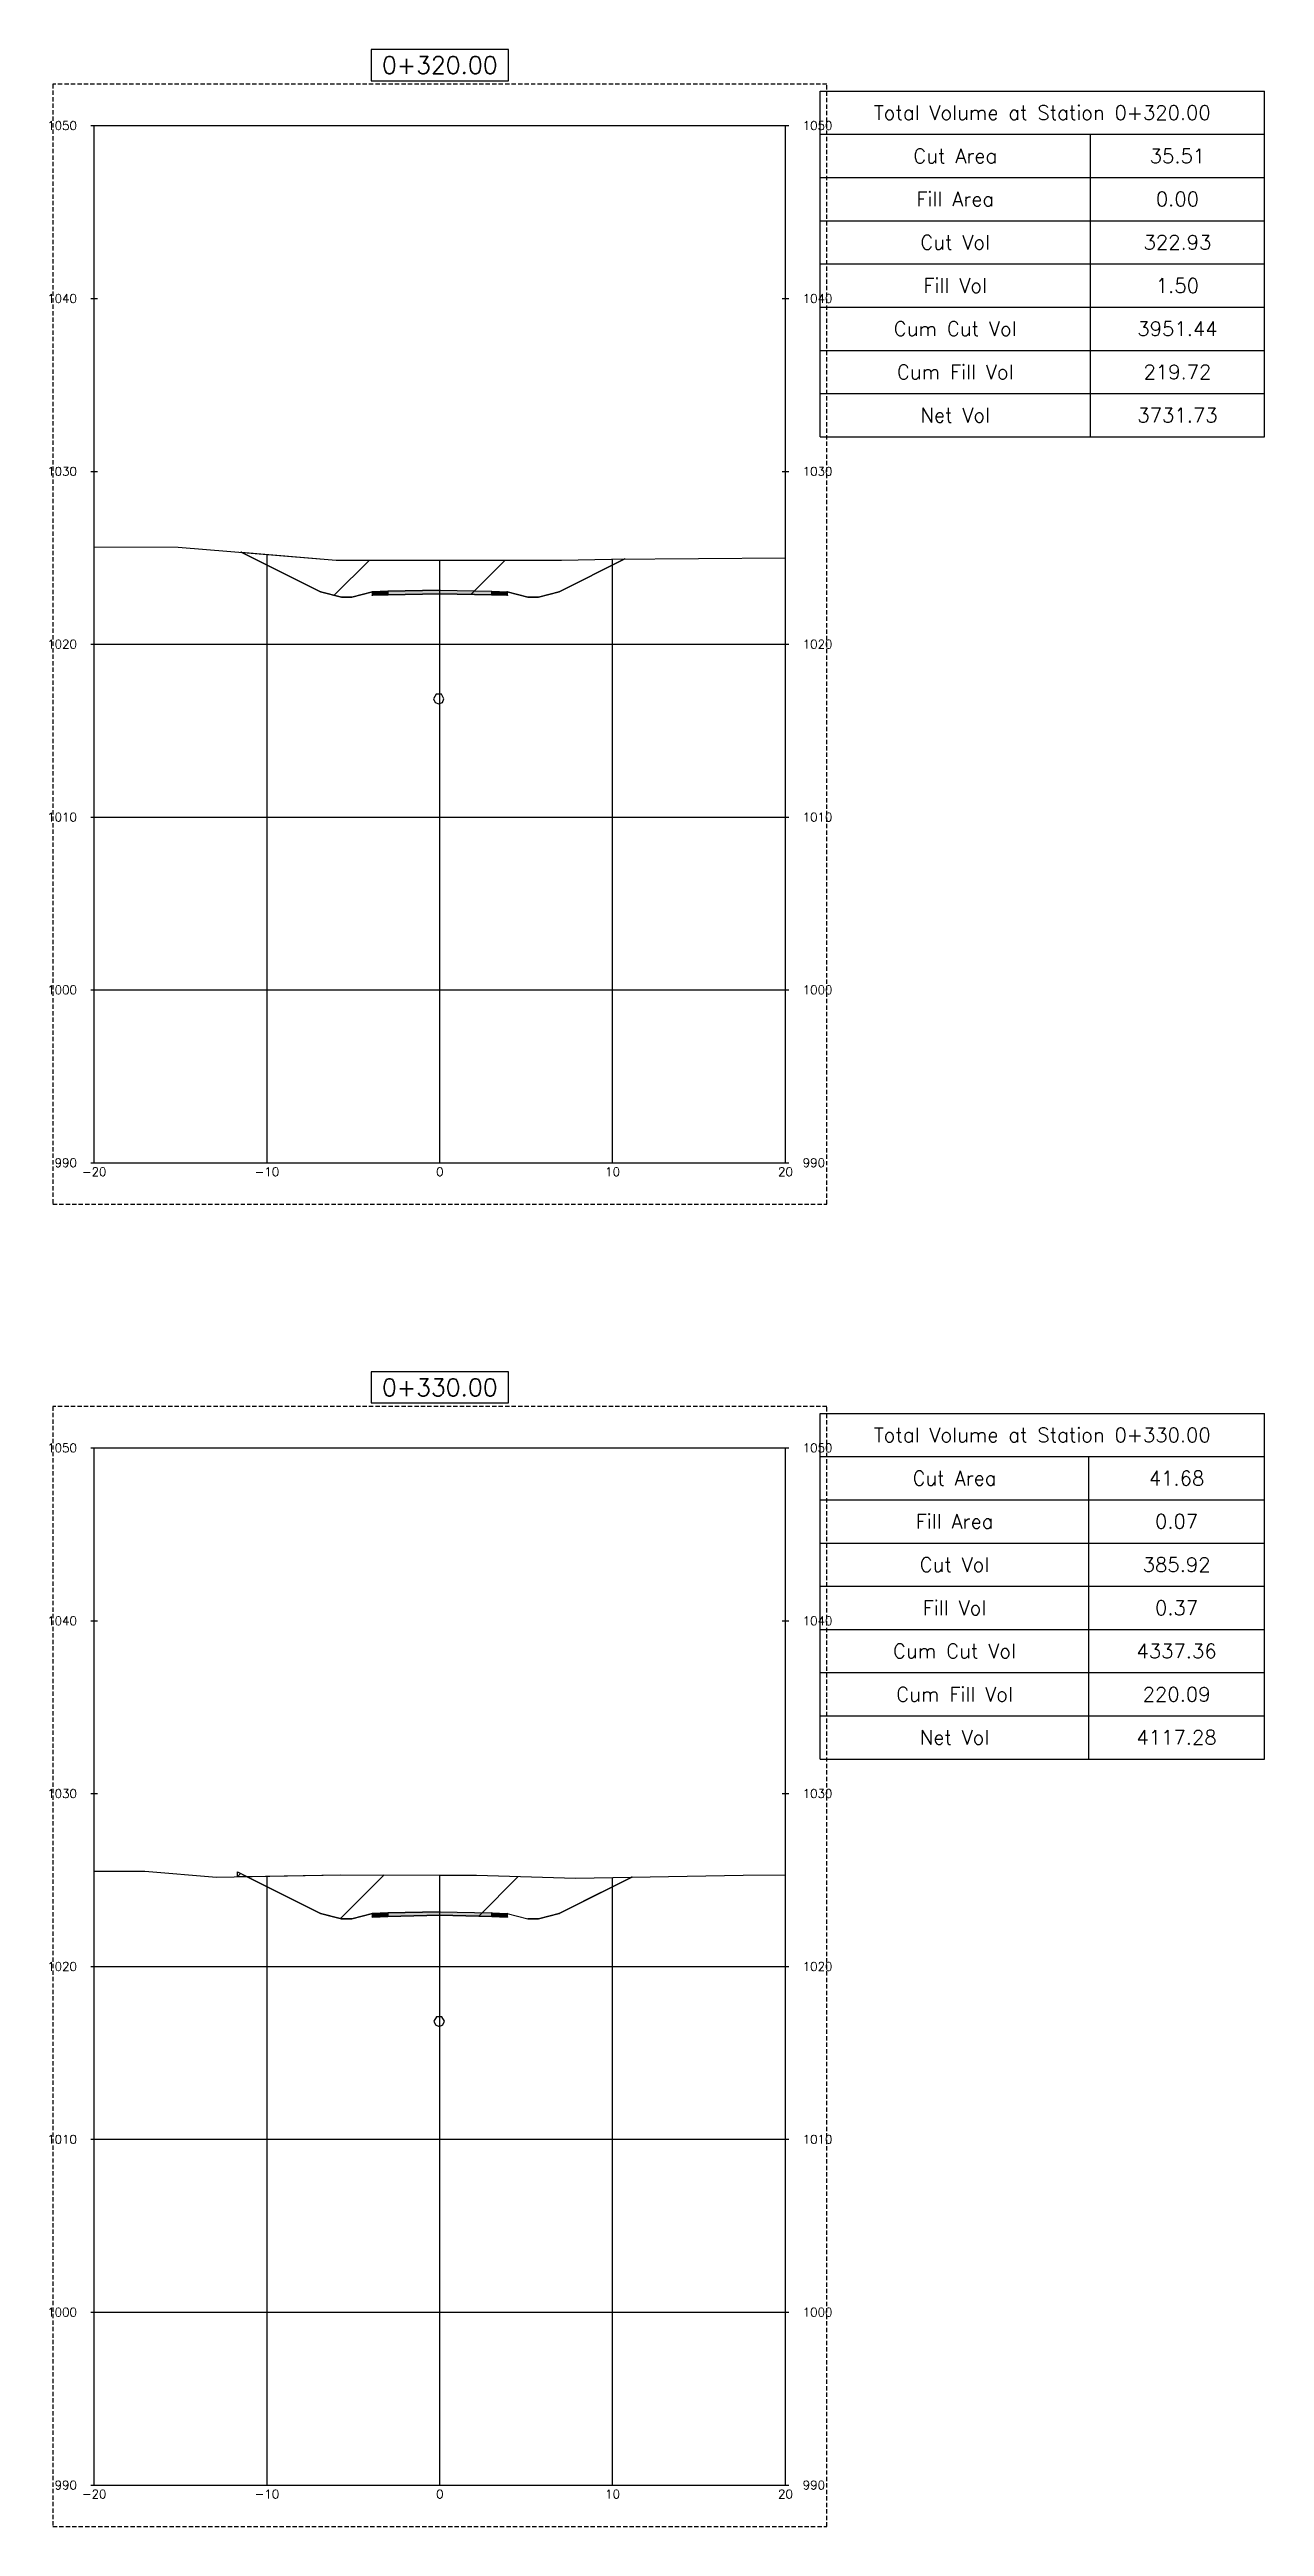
# Model space of a CAD drawing. Header units: metres. Extents: x 517023 to 519141, y 3924953 to 3927827.
# Drawn here: x 518567.4 to 518637.7, y 3925817.7 to 3925961 of the extents above; entities that cross this region are included whole.
import ezdxf

# ---------------------------------------------------------------- set-up
doc = ezdxf.new("R2010")
doc.units = ezdxf.units.M
doc.linetypes.add('DASHED2', pattern=[0.375, 0.25, -0.125])
for name, color, linetype in [('C-ANNO-TABL', 1, 'Continuous'), ('C-ANNO-TABL-TEXT', 150, 'Continuous'), ('C-ANNO-TABL-TITL', 150, 'Continuous'), ('C-ANNO-TABL-TTBL', 5, 'Continuous'), ('C-ROAD-CORR', 5, 'Continuous'), ('C-ROAD-CORR-PATT', 150, 'Continuous'), ('C-ROAD-LINK', 150, 'Continuous'), ('C-ROAD-MARK', 212, 'Continuous'), ('C-ROAD-PROF-TTLB', 5, 'Continuous'), ('C-ROAD-SECT', 7, 'Continuous'), ('C-ROAD-SECT-GRID', 7, 'Continuous'), ('C-ROAD-SECT-TEXT', 92, 'Continuous'), ('C-ROAD-SECT-TICK', 7, 'Continuous'), ('C-ROAD-SECT-TITL', 92, 'Continuous'), ('C-ROAD-SHAP', 32, 'Continuous'), ('C-ROAD-SHAP-PATT', 7, 'Continuous'), ('C-STRM-PIPE', 170, 'Continuous')]:
    doc.layers.add(name, color=color, linetype=linetype)
doc.layers.add('C-ROAD-SECT-BUFR', color=6, linetype='DASHED2', plot=False)
doc.styles.get("Standard").update_dxf_attribs({"font": 'simplex.shx'})

msp = doc.modelspace()

# ---------------------------------------------------------------- texts
at = {"layer": 'C-ANNO-TABL-TEXT', "color": 150, "linetype": 'Continuous', "lineweight": -3, "char_height": 0.833, "attachment_point": 5}
for s, insert in [('35.51', (518632.65, 3925954.89)), ('0.00', (518632.65, 3925952.39)), ('322.93', (518632.65, 3925949.89)), ('1.50', (518632.65, 3925947.39)), ('3951.44', (518632.65, 3925944.89)), ('219.72', (518632.65, 3925942.39)), ('3731.73', (518632.65, 3925939.89)), ('41.68', (518632.6, 3925878.39)), ('0.07', (518632.6, 3925875.89)), ('385.92', (518632.6, 3925873.39)), ('0.37', (518632.6, 3925870.89)), ('4337.36', (518632.6, 3925868.39)), ('220.09', (518632.6, 3925865.89)), ('4117.28', (518632.6, 3925863.39))]:
    msp.add_mtext(s, dxfattribs=dict(at, insert=insert))
at = {"layer": 'C-ANNO-TABL-TITL', "color": 150, "linetype": 'Continuous', "lineweight": -3, "attachment_point": 5}
for s, insert, char_height in [('Total Volume at Station 0+320.00', (518624.83, 3925957.39), 0.8333), ('Cut Area', (518619.79, 3925954.89), 0.833), ('Fill Area', (518619.79, 3925952.39), 0.833), ('Cut Vol', (518619.79, 3925949.89), 0.833), ('Fill Vol', (518619.79, 3925947.39), 0.833), ('Cum Cut Vol', (518619.79, 3925944.89), 0.8333), ('Cum Fill Vol', (518619.79, 3925942.39), 0.8333), ('Net Vol', (518619.79, 3925939.89), 0.833), ('Total Volume at Station 0+330.00', (518624.83, 3925880.89), 0.8333), ('Cut Area', (518619.75, 3925878.39), 0.833), ('Fill Area', (518619.75, 3925875.89), 0.833), ('Cut Vol', (518619.75, 3925873.39), 0.833), ('Fill Vol', (518619.75, 3925870.89), 0.833), ('Cum Cut Vol', (518619.75, 3925868.39), 0.8333), ('Cum Fill Vol', (518619.75, 3925865.89), 0.8333), ('Net Vol', (518619.75, 3925863.39), 0.833)]:
    msp.add_mtext(s, dxfattribs=dict(at, insert=insert, char_height=char_height))
at = {"layer": 'C-ROAD-SECT-TEXT', "color": 92, "linetype": 'Continuous', "lineweight": -3, "char_height": 0.5}
for s, insert, attachment_point in [('1050', (518568.97, 3925956.64), 6), ('1050', (518610.97, 3925956.64), 4), ('1040', (518568.97, 3925946.64), 6), ('1040', (518610.97, 3925946.64), 4), ('1030', (518568.97, 3925936.64), 6), ('1030', (518610.97, 3925936.64), 4), ('1020', (518568.97, 3925926.64), 6), ('1020', (518610.97, 3925926.64), 4), ('1010', (518568.97, 3925916.64), 6), ('1010', (518610.97, 3925916.64), 4), ('1000', (518568.97, 3925906.64), 6), ('1000', (518610.97, 3925906.64), 4), ('990', (518568.97, 3925896.64), 6), ('{\\C3;-20}', (518569.97, 3925896.37), 2), ('{\\C3;-10}', (518579.97, 3925896.37), 2), ('{\\C3;0}', (518589.97, 3925896.37), 2), ('{\\C3;10}', (518599.97, 3925896.37), 2), ('{\\C3;20}', (518609.97, 3925896.37), 2), ('990', (518610.97, 3925896.64), 4), ('1050', (518568.97, 3925880.14), 6), ('1050', (518610.97, 3925880.14), 4), ('1040', (518568.97, 3925870.14), 6), ('1040', (518610.97, 3925870.14), 4), ('1030', (518568.97, 3925860.14), 6), ('1030', (518610.97, 3925860.14), 4), ('1020', (518568.97, 3925850.14), 6), ('1020', (518610.97, 3925850.14), 4), ('1010', (518568.97, 3925840.14), 6), ('1010', (518610.97, 3925840.14), 4), ('1000', (518568.97, 3925830.14), 6), ('1000', (518610.97, 3925830.14), 4), ('990', (518568.97, 3925820.14), 6), ('{\\C3;-20}', (518569.97, 3925819.87), 2), ('{\\C3;-10}', (518579.97, 3925819.87), 2), ('{\\C3;0}', (518589.97, 3925819.87), 2), ('{\\C3;10}', (518599.97, 3925819.87), 2), ('{\\C3;20}', (518609.97, 3925819.87), 2), ('990', (518610.97, 3925820.14), 4)]:
    msp.add_mtext(s, dxfattribs=dict(at, insert=insert, attachment_point=attachment_point))
at = {"layer": 'C-ROAD-SECT-TITL', "color": 92, "linetype": 'Continuous', "lineweight": -3, "char_height": 1, "attachment_point": 8}
for s, insert in [('0+320.00', (518589.97, 3925959.64)), ('0+330.00', (518589.97, 3925883.14))]:
    msp.add_mtext(s, dxfattribs=dict(at, insert=insert))

# ---------------------------------------------------------------- hatches: boundary and pattern name
at = {"layer": 'C-ROAD-CORR-PATT', "linetype": 'Continuous', "lineweight": -3}
h = msp.add_hatch(dxfattribs=at)
h.set_pattern_fill('ANSI31', color=1, scale=1.75, style=0)
h.set_pattern_definition([(45, (518578.4845, 3925931.96), (-3.9289, 3.9289), [])])
h.paths.add_polyline_path([(518578.48, 3925931.96), (518583.97, 3925931.51), (518584, 3925931.51), (518584.22, 3925931.51), (518597.01, 3925931.5), (518599.9, 3925931.56), (518600.68, 3925931.57), (518596.87, 3925929.67), (518595.67, 3925929.37), (518595.07, 3925929.37), (518593.87, 3925929.67), (518593.87, 3925929.47), (518592.97, 3925929.5), (518589.97, 3925929.56), (518586.97, 3925929.5), (518586.07, 3925929.47), (518586.07, 3925929.67), (518584.87, 3925929.37), (518584.27, 3925929.37), (518583.07, 3925929.67)])
h = msp.add_hatch(dxfattribs=at)
h.set_pattern_fill('ANSI31', color=3, scale=1.75, style=0)
h.set_pattern_definition([(45, (518578.26, 3925855.333), (-3.929, 3.929), [])])
h.paths.add_polyline_path([(518578.26, 3925855.33), (518578.26, 3925855.61), (518578.79, 3925855.34)])
h = msp.add_hatch(dxfattribs=at)
h.set_pattern_fill('ANSI31', color=1, scale=1.75, style=0)
h.set_pattern_definition([(45, (518578.7913, 3925855.344), (-3.9289, 3.9289), [])])
h.paths.add_polyline_path([(518578.79, 3925855.34), (518584.24, 3925855.45), (518592.1, 3925855.42), (518597.82, 3925855.25), (518601.07, 3925855.31), (518601.07, 3925855.31), (518596.87, 3925853.2), (518595.67, 3925852.9), (518595.07, 3925852.9), (518594.47, 3925853.05), (518593.87, 3925853.2), (518593.87, 3925853.1), (518593.87, 3925853), (518592.97, 3925853.04), (518589.97, 3925853.1), (518586.97, 3925853.04), (518586.52, 3925853.02), (518586.07, 3925853), (518586.07, 3925853.1), (518586.07, 3925853.2), (518584.87, 3925852.9), (518584.27, 3925852.9), (518583.07, 3925853.2)])
at = {"layer": 'C-ROAD-SHAP-PATT', "linetype": 'Continuous', "lineweight": -3}
for points in [[(518586.97, 3925929.7), (518586.07, 3925929.67), (518586.07, 3925929.47), (518586.97, 3925929.5)], [(518589.97, 3925929.76), (518586.97, 3925929.7), (518586.97, 3925929.5), (518589.97, 3925929.56)], [(518589.97, 3925929.76), (518592.97, 3925929.7), (518592.97, 3925929.5), (518589.97, 3925929.56)], [(518592.97, 3925929.7), (518593.87, 3925929.67), (518593.87, 3925929.47), (518592.97, 3925929.5)], [(518586.97, 3925853.24), (518586.07, 3925853.2), (518586.07, 3925853), (518586.97, 3925853.04)], [(518589.97, 3925853.3), (518586.97, 3925853.24), (518586.97, 3925853.04), (518589.97, 3925853.1)], [(518589.97, 3925853.3), (518592.97, 3925853.24), (518592.97, 3925853.04), (518589.97, 3925853.1)], [(518592.97, 3925853.24), (518593.87, 3925853.2), (518593.87, 3925853), (518592.97, 3925853.04)]]:
    msp.add_hatch(color=7, dxfattribs=at).paths.add_polyline_path(points)

# ---------------------------------------------------------------- linework, layer by layer
at = {"layer": 'C-ANNO-TABL', "color": 1, "linetype": 'Continuous', "lineweight": -3}
for p, q in [((518611.97, 3925956.14), (518637.69, 3925956.14)), ((518627.61, 3925938.64), (518627.61, 3925956.14)), ((518611.97, 3925953.64), (518637.69, 3925953.64)), ((518611.97, 3925951.14), (518637.69, 3925951.14)), ((518611.97, 3925948.64), (518637.69, 3925948.64)), ((518611.97, 3925946.14), (518637.69, 3925946.14)), ((518611.97, 3925943.64), (518637.69, 3925943.64)), ((518611.97, 3925941.14), (518637.69, 3925941.14)), ((518611.97, 3925879.64), (518637.69, 3925879.64)), ((518627.52, 3925862.14), (518627.52, 3925879.64)), ((518611.97, 3925877.14), (518637.69, 3925877.14)), ((518611.97, 3925874.64), (518637.69, 3925874.64)), ((518611.97, 3925872.14), (518637.69, 3925872.14)), ((518611.97, 3925869.64), (518637.69, 3925869.64)), ((518611.97, 3925867.14), (518637.69, 3925867.14)), ((518611.97, 3925864.64), (518637.69, 3925864.64))]:
    msp.add_line(p, q, dxfattribs=at)
at = {"layer": 'C-ANNO-TABL-TTBL', "color": 5, "linetype": 'Continuous', "lineweight": -3}
for p, q in [((518611.97, 3925958.64), (518637.69, 3925958.64)), ((518611.97, 3925938.64), (518611.97, 3925958.64)), ((518637.69, 3925938.64), (518637.69, 3925958.64)), ((518611.97, 3925938.64), (518637.69, 3925938.64)), ((518611.97, 3925882.14), (518637.69, 3925882.14)), ((518611.97, 3925862.14), (518611.97, 3925882.14)), ((518637.69, 3925862.14), (518637.69, 3925882.14)), ((518611.97, 3925862.14), (518637.69, 3925862.14))]:
    msp.add_line(p, q, dxfattribs=at)
at = {"layer": 'C-ROAD-CORR', "color": 1, "linetype": 'Continuous', "lineweight": -3}
for p, q in [((518578.48, 3925931.96), (518583.97, 3925931.51)), ((518583.07, 3925929.67), (518578.48, 3925931.96)), ((518583.97, 3925931.51), (518584, 3925931.51)), ((518584, 3925931.51), (518584.22, 3925931.51)), ((518584.22, 3925931.51), (518597.01, 3925931.5)), ((518600.68, 3925931.57), (518596.87, 3925929.67)), ((518597.01, 3925931.5), (518599.9, 3925931.56)), ((518599.9, 3925931.56), (518600.68, 3925931.57)), ((518584.27, 3925929.37), (518583.07, 3925929.67)), ((518584.87, 3925929.37), (518584.27, 3925929.37)), ((518586.07, 3925929.67), (518584.87, 3925929.37)), ((518586.07, 3925929.47), (518586.07, 3925929.67)), ((518586.97, 3925929.5), (518586.07, 3925929.47)), ((518589.97, 3925929.56), (518586.97, 3925929.5)), ((518592.97, 3925929.5), (518589.97, 3925929.56)), ((518593.87, 3925929.47), (518592.97, 3925929.5)), ((518595.07, 3925929.37), (518593.87, 3925929.67)), ((518593.87, 3925929.67), (518593.87, 3925929.47)), ((518595.67, 3925929.37), (518595.07, 3925929.37)), ((518596.87, 3925929.67), (518595.67, 3925929.37)), ((518578.79, 3925855.34), (518584.24, 3925855.45)), ((518584.24, 3925855.45), (518592.1, 3925855.42)), ((518592.1, 3925855.42), (518597.82, 3925855.25)), ((518583.07, 3925853.2), (518578.79, 3925855.34)), ((518601.07, 3925855.31), (518596.87, 3925853.2)), ((518597.82, 3925855.25), (518601.07, 3925855.31)), ((518601.07, 3925855.31), (518601.07, 3925855.31)), ((518584.27, 3925852.9), (518583.07, 3925853.2)), ((518584.87, 3925852.9), (518584.27, 3925852.9)), ((518586.07, 3925853.2), (518584.87, 3925852.9)), ((518586.07, 3925853.1), (518586.07, 3925853.2)), ((518586.07, 3925853), (518586.07, 3925853.1)), ((518586.07, 3925853), (518586.97, 3925853.04)), ((518589.97, 3925853.1), (518586.97, 3925853.04)), ((518592.97, 3925853.04), (518589.97, 3925853.1)), ((518593.87, 3925853), (518592.97, 3925853.04)), ((518593.87, 3925853.2), (518595.07, 3925852.9)), ((518593.87, 3925853.2), (518593.87, 3925853.1)), ((518593.87, 3925853.1), (518593.87, 3925853)), ((518595.67, 3925852.9), (518595.07, 3925852.9)), ((518596.87, 3925853.2), (518595.67, 3925852.9))]:
    msp.add_line(p, q, dxfattribs=at)
at = {"layer": 'C-ROAD-CORR', "color": 3, "linetype": 'Continuous', "lineweight": -3}
for p, q in [((518578.26, 3925855.33), (518578.26, 3925855.61)), ((518578.26, 3925855.61), (518578.79, 3925855.34)), ((518578.79, 3925855.34), (518578.26, 3925855.33))]:
    msp.add_line(p, q, dxfattribs=at)
at = {"layer": 'C-ROAD-LINK', "color": 150, "linetype": 'Continuous', "lineweight": -3}
for p, q in [((518578.48, 3925931.96), (518583.07, 3925929.67)), ((518596.87, 3925929.67), (518600.68, 3925931.57)), ((518583.07, 3925929.67), (518584.27, 3925929.37)), ((518584.27, 3925929.37), (518584.87, 3925929.37)), ((518584.87, 3925929.37), (518586.07, 3925929.67)), ((518586.07, 3925929.67), (518586.97, 3925929.7)), ((518586.07, 3925929.67), (518586.07, 3925929.47)), ((518586.07, 3925929.47), (518586.97, 3925929.5)), ((518586.97, 3925929.7), (518589.97, 3925929.76)), ((518586.97, 3925929.7), (518586.97, 3925929.5)), ((518586.97, 3925929.5), (518586.97, 3925929.7)), ((518586.97, 3925929.5), (518589.97, 3925929.56)), ((518589.97, 3925929.76), (518592.97, 3925929.7)), ((518589.97, 3925929.56), (518589.97, 3925929.76)), ((518589.97, 3925929.56), (518592.97, 3925929.5)), ((518592.97, 3925929.7), (518592.97, 3925929.5)), ((518592.97, 3925929.7), (518593.87, 3925929.67)), ((518592.97, 3925929.5), (518592.97, 3925929.7)), ((518592.97, 3925929.5), (518593.87, 3925929.47)), ((518593.87, 3925929.67), (518593.87, 3925929.47)), ((518593.87, 3925929.67), (518595.07, 3925929.37)), ((518595.07, 3925929.37), (518595.67, 3925929.37)), ((518595.67, 3925929.37), (518596.87, 3925929.67)), ((518578.79, 3925855.34), (518583.07, 3925853.2)), ((518596.87, 3925853.2), (518601.08, 3925855.31)), ((518583.07, 3925853.2), (518584.27, 3925852.9)), ((518584.27, 3925852.9), (518584.87, 3925852.9)), ((518584.87, 3925852.9), (518586.07, 3925853.2)), ((518586.07, 3925853.2), (518586.97, 3925853.24)), ((518586.07, 3925853.2), (518586.07, 3925853)), ((518586.07, 3925853), (518586.97, 3925853.04)), ((518586.97, 3925853.24), (518589.97, 3925853.3)), ((518586.97, 3925853.24), (518586.97, 3925853.04)), ((518586.97, 3925853.04), (518586.97, 3925853.24)), ((518586.97, 3925853.04), (518589.97, 3925853.1)), ((518589.97, 3925853.3), (518592.97, 3925853.24)), ((518589.97, 3925853.1), (518589.97, 3925853.3)), ((518589.97, 3925853.1), (518592.97, 3925853.04)), ((518592.97, 3925853.24), (518592.97, 3925853.04)), ((518592.97, 3925853.24), (518593.87, 3925853.2)), ((518592.97, 3925853.04), (518592.97, 3925853.24)), ((518592.97, 3925853.04), (518593.87, 3925853)), ((518593.87, 3925853.2), (518593.87, 3925853)), ((518593.87, 3925853.2), (518595.07, 3925852.9)), ((518595.07, 3925852.9), (518595.67, 3925852.9)), ((518595.67, 3925852.9), (518596.87, 3925853.2))]:
    msp.add_line(p, q, dxfattribs=at)
at = {"layer": 'C-ROAD-MARK', "color": 212, "linetype": 'Continuous', "lineweight": -3}
for centre in [(518578.48, 3925931.96), (518600.68, 3925931.57), (518583.07, 3925929.67), (518584.27, 3925929.37), (518584.87, 3925929.37), (518586.07, 3925929.67), (518586.07, 3925929.47), (518586.97, 3925929.7), (518586.97, 3925929.5), (518589.97, 3925929.76), (518589.97, 3925929.56), (518592.97, 3925929.7), (518592.97, 3925929.5), (518593.87, 3925929.67), (518593.87, 3925929.47), (518595.07, 3925929.37), (518595.67, 3925929.37), (518596.87, 3925929.67), (518578.79, 3925855.34), (518601.08, 3925855.31), (518583.07, 3925853.2), (518584.27, 3925852.9), (518584.87, 3925852.9), (518586.07, 3925853.2), (518586.07, 3925853), (518586.97, 3925853.24), (518586.97, 3925853.04), (518589.97, 3925853.3), (518589.97, 3925853.1), (518592.97, 3925853.24), (518592.97, 3925853.04), (518593.87, 3925853.2), (518593.87, 3925853), (518595.07, 3925852.9), (518595.67, 3925852.9), (518596.87, 3925853.2)]:
    msp.add_circle(centre, 0.015, dxfattribs=at)
at = {"layer": 'C-ROAD-PROF-TTLB', "color": 5, "linetype": 'Continuous', "lineweight": -3}
for p, q in [((518569.97, 3925896.64), (518569.97, 3925956.64)), ((518569.97, 3925956.64), (518609.97, 3925956.64)), ((518609.97, 3925896.64), (518609.97, 3925956.64)), ((518569.97, 3925896.64), (518609.97, 3925896.64)), ((518569.97, 3925820.14), (518569.97, 3925880.14)), ((518569.97, 3925880.14), (518609.97, 3925880.14)), ((518609.97, 3925820.14), (518609.97, 3925880.14)), ((518569.97, 3925820.14), (518609.97, 3925820.14))]:
    msp.add_line(p, q, dxfattribs=at)
at = {"layer": 'C-ROAD-SECT', "color": 7, "linetype": 'Continuous', "lineweight": -3}
for points in [[(518569.97, 3925932.27), (518574.83, 3925932.26), (518583.97, 3925931.51), (518584, 3925931.51), (518584.22, 3925931.51), (518589.97, 3925931.5), (518597.01, 3925931.5), (518599.9, 3925931.56), (518609.97, 3925931.64)], [(518578.48, 3925931.96), (518583.07, 3925929.67), (518584.27, 3925929.37), (518584.87, 3925929.37), (518586.07, 3925929.67), (518586.07, 3925929.47), (518586.97, 3925929.5), (518589.97, 3925929.56), (518592.97, 3925929.5), (518593.87, 3925929.47), (518593.87, 3925929.67), (518595.07, 3925929.37), (518595.67, 3925929.37), (518596.87, 3925929.67), (518600.68, 3925931.57)], [(518569.97, 3925855.66), (518572.9, 3925855.65), (518577.05, 3925855.31), (518584.24, 3925855.45), (518589.97, 3925855.43), (518592.1, 3925855.42), (518597.82, 3925855.25), (518607.52, 3925855.43), (518609.97, 3925855.45)], [(518578.26, 3925855.61), (518580.78, 3925854.35), (518583.07, 3925853.2), (518583.67, 3925853.05), (518584.27, 3925852.9), (518584.57, 3925852.9), (518584.87, 3925852.9), (518585.47, 3925853.05), (518586.07, 3925853.2), (518586.07, 3925853.1), (518586.07, 3925853), (518586.52, 3925853.02), (518586.97, 3925853.04), (518588.47, 3925853.07), (518589.97, 3925853.1), (518591.47, 3925853.07), (518592.97, 3925853.04), (518593.42, 3925853.02), (518593.87, 3925853), (518593.87, 3925853.1), (518593.87, 3925853.2), (518594.47, 3925853.05), (518595.07, 3925852.9), (518595.37, 3925852.9), (518595.67, 3925852.9), (518596.27, 3925853.05), (518596.87, 3925853.2), (518598.77, 3925854.16), (518601.07, 3925855.31)]]:
    msp.add_lwpolyline(points, dxfattribs=at)
at = {"layer": 'C-ROAD-SECT-BUFR', "color": 6, "linetype": 'DASHED2', "lineweight": -3}
for p, q in [((518612.37, 3925959.04), (518567.57, 3925959.04)), ((518567.57, 3925959.04), (518567.57, 3925894.24)), ((518612.37, 3925894.24), (518612.37, 3925959.04)), ((518567.57, 3925894.24), (518612.37, 3925894.24)), ((518612.37, 3925882.54), (518567.57, 3925882.54)), ((518567.57, 3925882.54), (518567.57, 3925817.74)), ((518612.37, 3925817.74), (518612.37, 3925882.54)), ((518567.57, 3925817.74), (518612.37, 3925817.74))]:
    msp.add_line(p, q, dxfattribs=at)
at = {"layer": 'C-ROAD-SECT-GRID', "color": 7, "linetype": 'Continuous', "lineweight": -3}
for p, q in [((518569.97, 3925896.64), (518569.97, 3925932.27)), ((518579.97, 3925896.64), (518579.97, 3925931.84)), ((518589.97, 3925896.64), (518589.97, 3925931.5)), ((518599.97, 3925896.64), (518599.97, 3925931.56)), ((518609.97, 3925896.64), (518609.97, 3925931.64)), ((518569.97, 3925926.64), (518609.97, 3925926.64)), ((518569.97, 3925916.64), (518609.97, 3925916.64)), ((518569.97, 3925906.64), (518609.97, 3925906.64)), ((518569.97, 3925896.64), (518609.97, 3925896.64)), ((518569.97, 3925820.14), (518569.97, 3925855.66)), ((518589.97, 3925820.14), (518589.97, 3925855.43)), ((518609.97, 3925820.14), (518609.97, 3925855.45)), ((518579.97, 3925820.14), (518579.97, 3925855.37)), ((518599.97, 3925820.14), (518599.97, 3925855.29)), ((518569.97, 3925850.14), (518609.97, 3925850.14)), ((518569.97, 3925840.14), (518609.97, 3925840.14)), ((518569.97, 3925830.14), (518609.97, 3925830.14)), ((518569.97, 3925820.14), (518609.97, 3925820.14))]:
    msp.add_line(p, q, dxfattribs=at)
at = {"layer": 'C-ROAD-SECT-TICK', "color": 7, "linetype": 'Continuous', "lineweight": -3}
for p, q in [((518569.77, 3925956.64), (518570.17, 3925956.64)), ((518609.77, 3925956.64), (518610.17, 3925956.64)), ((518569.77, 3925946.64), (518570.17, 3925946.64)), ((518609.77, 3925946.64), (518610.17, 3925946.64)), ((518569.77, 3925936.64), (518570.17, 3925936.64)), ((518609.77, 3925936.64), (518610.17, 3925936.64)), ((518569.77, 3925926.64), (518570.17, 3925926.64)), ((518609.77, 3925926.64), (518610.17, 3925926.64)), ((518569.77, 3925916.64), (518570.17, 3925916.64)), ((518609.77, 3925916.64), (518610.17, 3925916.64)), ((518569.77, 3925906.64), (518570.17, 3925906.64)), ((518609.77, 3925906.64), (518610.17, 3925906.64)), ((518569.77, 3925896.64), (518570.17, 3925896.64)), ((518609.77, 3925896.64), (518610.17, 3925896.64)), ((518569.77, 3925880.14), (518570.17, 3925880.14)), ((518609.77, 3925880.14), (518610.17, 3925880.14)), ((518569.77, 3925870.14), (518570.17, 3925870.14)), ((518609.77, 3925870.14), (518610.17, 3925870.14)), ((518569.77, 3925860.14), (518570.17, 3925860.14)), ((518609.77, 3925860.14), (518610.17, 3925860.14)), ((518569.77, 3925850.14), (518570.17, 3925850.14)), ((518609.77, 3925850.14), (518610.17, 3925850.14)), ((518569.77, 3925840.14), (518570.17, 3925840.14)), ((518609.77, 3925840.14), (518610.17, 3925840.14)), ((518569.77, 3925830.14), (518570.17, 3925830.14)), ((518609.77, 3925830.14), (518610.17, 3925830.14)), ((518569.77, 3925820.14), (518570.17, 3925820.14)), ((518609.77, 3925820.14), (518610.17, 3925820.14))]:
    msp.add_line(p, q, dxfattribs=at)
at = {"layer": 'C-ROAD-SECT-TITL', "color": 92, "linetype": 'Continuous', "lineweight": -3}
for points in [[(518586, 3925959.24), (518593.94, 3925959.24), (518593.94, 3925961.04), (518586, 3925961.04)], [(518586, 3925882.74), (518593.94, 3925882.74), (518593.94, 3925884.54), (518586, 3925884.54)]]:
    msp.add_3dface(points, dxfattribs=at)
at = {"layer": 'C-ROAD-SHAP', "color": 32, "linetype": 'Continuous', "lineweight": -3}
for p, q in [((518586.97, 3925929.7), (518586.07, 3925929.67)), ((518586.07, 3925929.67), (518586.07, 3925929.47)), ((518586.07, 3925929.47), (518586.97, 3925929.5)), ((518589.97, 3925929.76), (518586.97, 3925929.7)), ((518586.97, 3925929.7), (518586.97, 3925929.5)), ((518586.97, 3925929.5), (518586.97, 3925929.7)), ((518586.97, 3925929.5), (518589.97, 3925929.56)), ((518589.97, 3925929.76), (518592.97, 3925929.7)), ((518589.97, 3925929.56), (518589.97, 3925929.76)), ((518592.97, 3925929.5), (518589.97, 3925929.56)), ((518592.97, 3925929.7), (518592.97, 3925929.5)), ((518592.97, 3925929.7), (518593.87, 3925929.67)), ((518592.97, 3925929.5), (518592.97, 3925929.7)), ((518593.87, 3925929.47), (518592.97, 3925929.5)), ((518593.87, 3925929.67), (518593.87, 3925929.47)), ((518586.97, 3925853.24), (518586.07, 3925853.2)), ((518586.07, 3925853.2), (518586.07, 3925853)), ((518586.07, 3925853), (518586.97, 3925853.04)), ((518589.97, 3925853.3), (518586.97, 3925853.24)), ((518586.97, 3925853.24), (518586.97, 3925853.04)), ((518586.97, 3925853.04), (518586.97, 3925853.24)), ((518586.97, 3925853.04), (518589.97, 3925853.1)), ((518589.97, 3925853.3), (518592.97, 3925853.24)), ((518589.97, 3925853.1), (518589.97, 3925853.3)), ((518592.97, 3925853.04), (518589.97, 3925853.1)), ((518592.97, 3925853.24), (518592.97, 3925853.04)), ((518592.97, 3925853.24), (518593.87, 3925853.2)), ((518592.97, 3925853.04), (518592.97, 3925853.24)), ((518593.87, 3925853), (518592.97, 3925853.04)), ((518593.87, 3925853.2), (518593.87, 3925853))]:
    msp.add_line(p, q, dxfattribs=at)
at = {"layer": 'C-STRM-PIPE', "color": 170, "linetype": 'Continuous', "lineweight": -3}
for points in [[(518589.76, 3925923.74), (518589.61, 3925923.48)], [(518589.61, 3925923.48), (518589.7, 3925923.27)], [(518589.7, 3925923.27), (518589.91, 3925923.18)], [(518590.06, 3925923.74), (518589.76, 3925923.74)], [(518589.91, 3925923.18), (518590.12, 3925923.27)], [(518590.21, 3925923.48), (518590.06, 3925923.74)], [(518590.12, 3925923.27), (518590.21, 3925923.48)], [(518589.78, 3925847.23), (518589.63, 3925846.97)], [(518589.63, 3925846.97), (518589.72, 3925846.76)], [(518590.08, 3925847.23), (518589.78, 3925847.23)], [(518590.23, 3925846.97), (518590.08, 3925847.23)], [(518590.15, 3925846.76), (518590.23, 3925846.97)], [(518589.72, 3925846.76), (518589.93, 3925846.67)], [(518589.93, 3925846.67), (518590.15, 3925846.76)]]:
    msp.add_lwpolyline(points, dxfattribs=at)

msp.set_redraw_order([(e.dxf.handle, doc.entitydb.next_handle()) for e in msp.query("TEXT MTEXT ATTDEF DIMENSION ARC_DIMENSION")])  # texts and dimensions are drawn at this point

doc.saveas('drawing.dxf')
